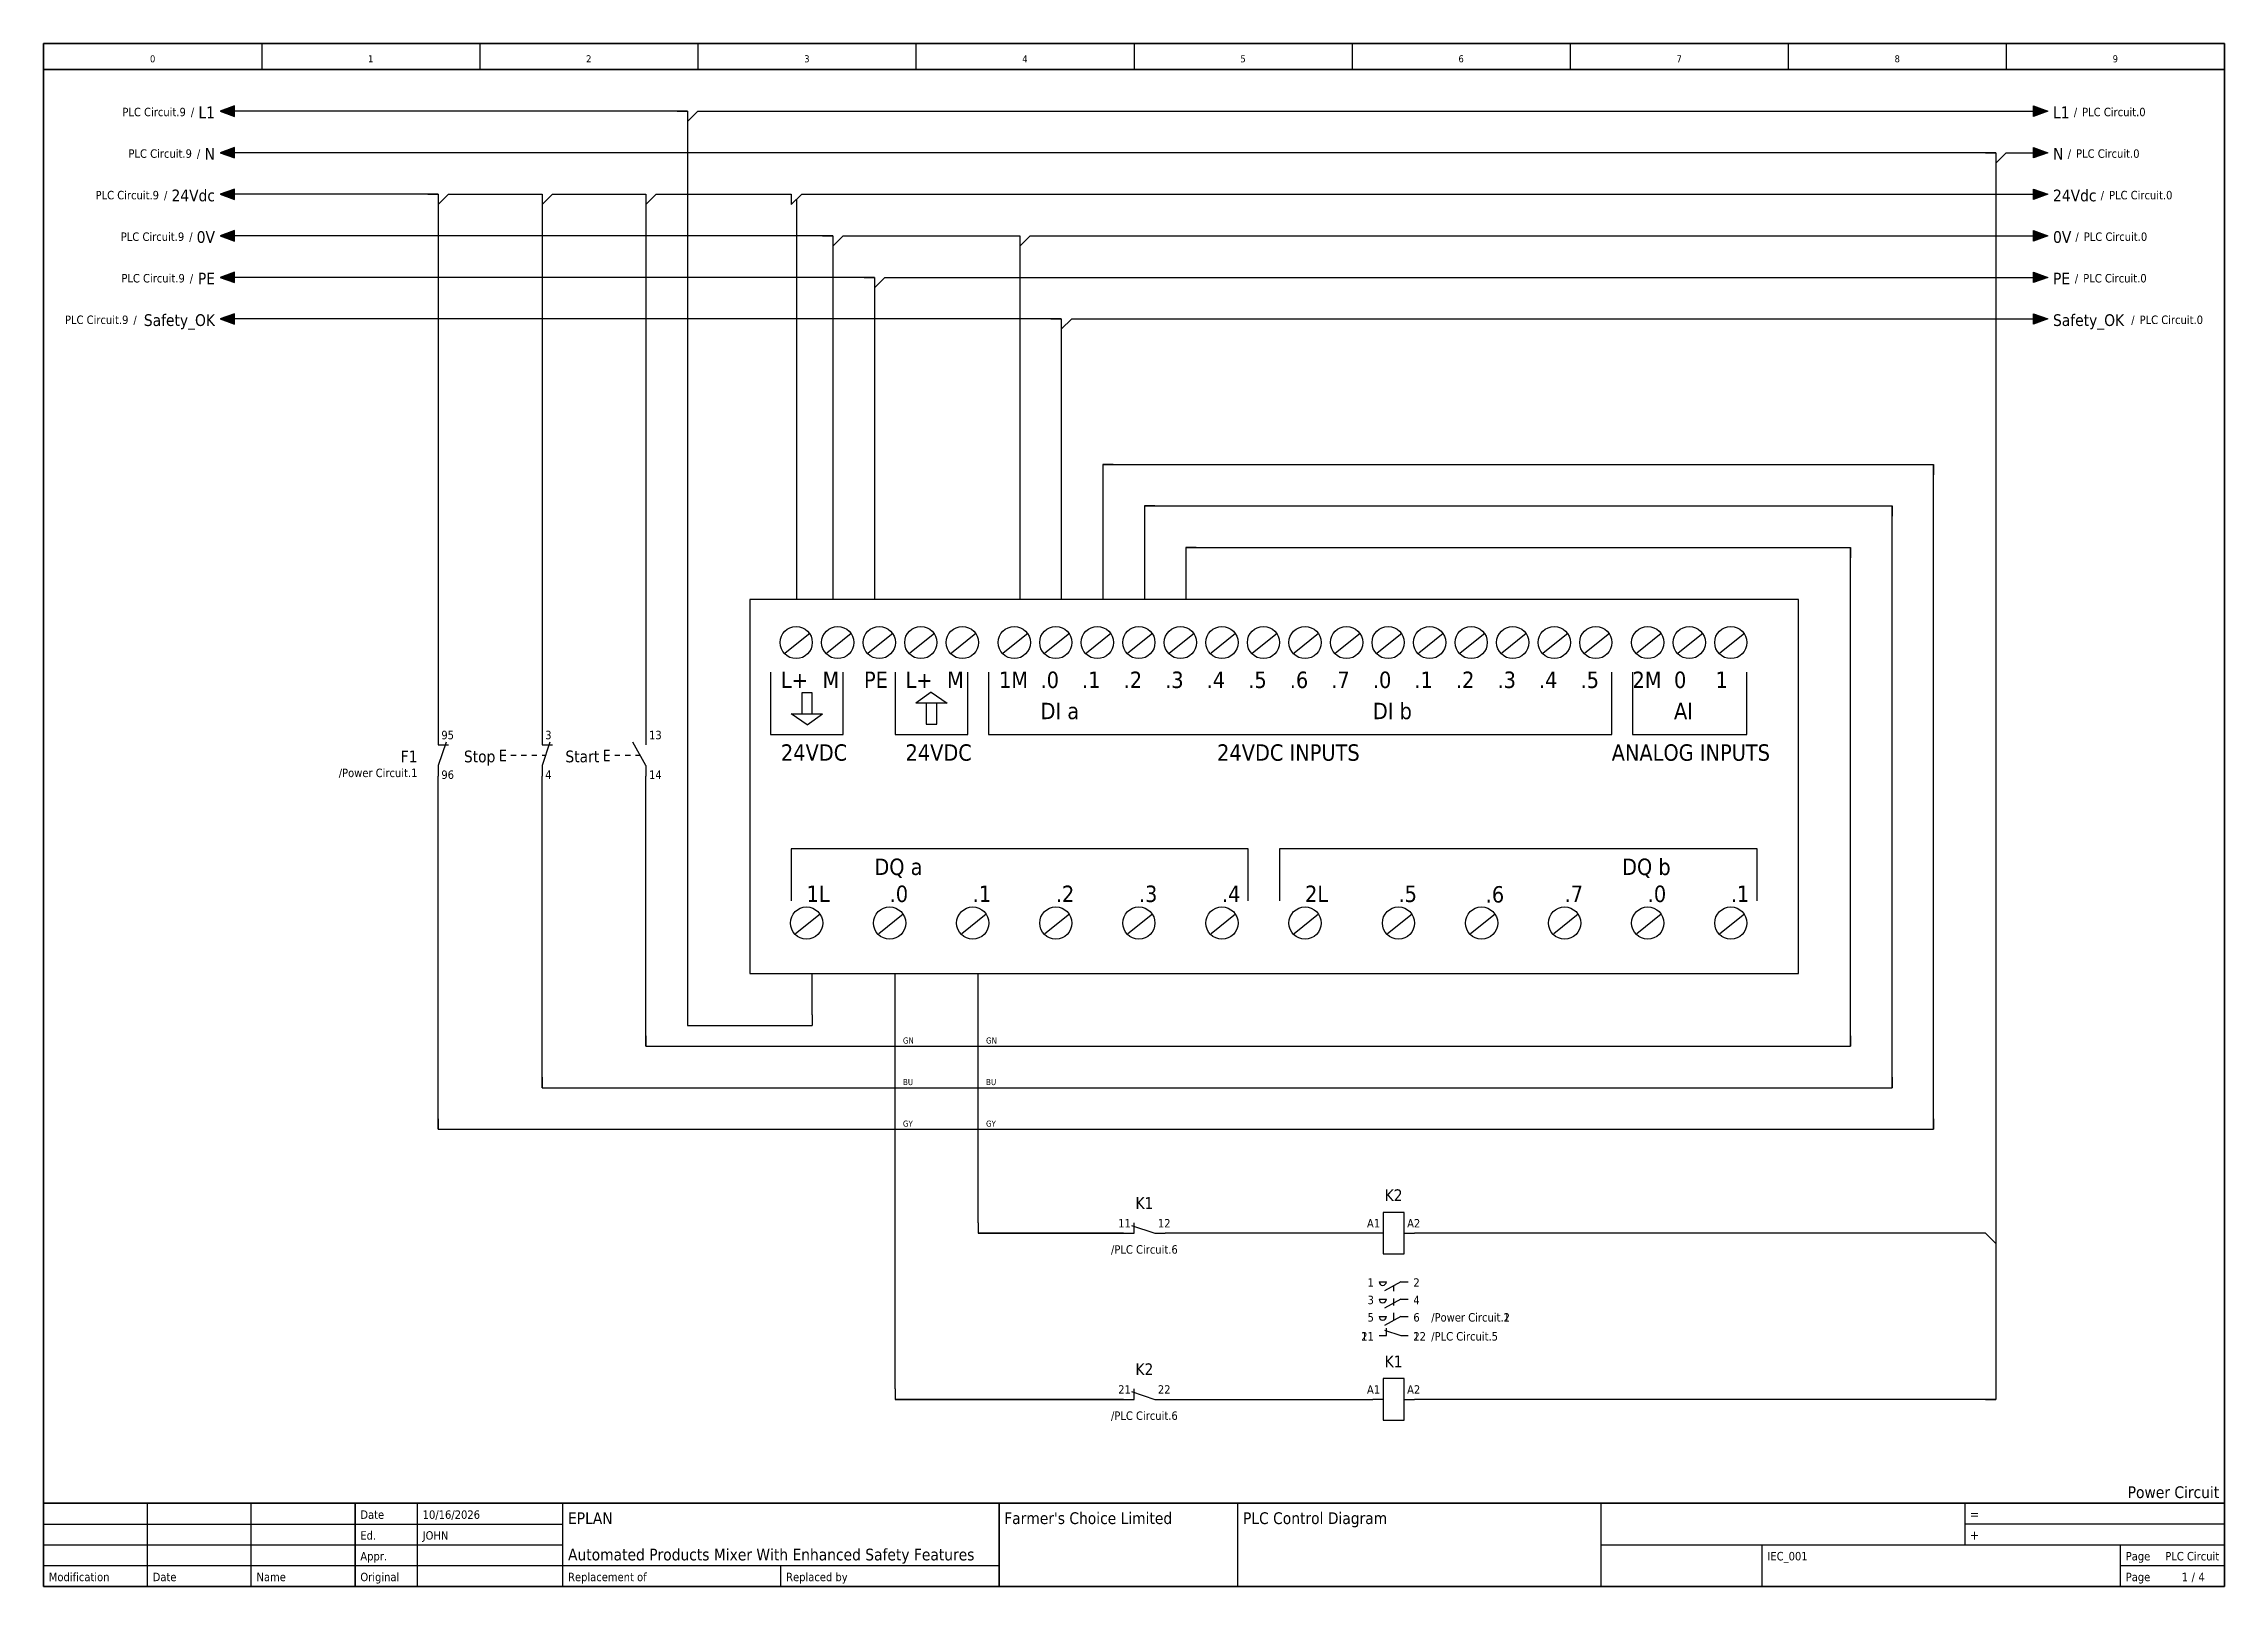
# Model space of a CAD drawing. Header units: millimetres. Extents: x 0 to 420, y 0 to 297.
import ezdxf
from ezdxf.enums import TextEntityAlignment as Align

# ---------------------------------------------------------------- set-up
doc = ezdxf.new("R2010")
doc.units = ezdxf.units.MM
for name, color, linetype, lineweight in [('EPLAN201', 7, 'Continuous', 35), ('EPLAN300', 5, 'Continuous', 25), ('EPLAN304', 5, 'Continuous', 25), ('EPLAN311', 1, 'Continuous', 25), ('EPLAN400', 5, 'Continuous', 35), ('EPLAN403', 5, 'Continuous', 35), ('EPLAN406', 1, 'Continuous', 25), ('EPLAN407', 5, 'Continuous', 35), ('EPLAN420', 7, 'Continuous', 35), ('EPLAN421', 5, 'Continuous', 35), ('EPLAN440', 73, 'Continuous', 35), ('EPLAN442', 73, 'Continuous', 35), ('EPLAN451', 7, 'Continuous', 35), ('EPLAN452', 7, 'Continuous', 35), ('EPLAN453', 7, 'Continuous', 35), ('EPLAN500', 7, 'Continuous', 35), ('EPLAN501', 7, 'Continuous', 35), ('EPLAN502', 7, 'Continuous', 35), ('EPLAN503', 7, 'Continuous', 35), ('EPLAN504', 7, 'Continuous', 35), ('EPLAN512', 3, 'Continuous', 35), ('EPLAN514', 5, 'Continuous', 35)]:
    doc.layers.add(name, color=color, linetype=linetype, lineweight=lineweight)
doc.styles.add('Tahoma', font='')
doc.styles.get('Tahoma').set_extended_font_data('Tahoma')

# ---------------------------------------------------------------- blocks, each defined once
blk = doc.blocks.new('EPLFRAME')
at = {"layer": 'EPLAN201', "linetype": 'Continuous', "lineweight": 25, "ltscale": 4}
for p, q in [((42, 297), (42, 292)), ((84, 297), (84, 292)), ((126, 297), (126, 292)), ((168, 297), (168, 292)), ((210, 297), (210, 292)), ((252, 297), (252, 292)), ((294, 297), (294, 292)), ((336, 297), (336, 292)), ((378, 297), (378, 292)), ((20, 0), (20, 16)), ((40, 0), (40, 16)), ((72, 0), (72, 16)), ((100, 0), (100, 16)), ((230, 0), (230, 16)), ((300, 0), (300, 16)), ((370, 16), (370, 8)), ((0, 12), (100, 12)), ((420, 12), (370, 12)), ((0, 8), (100, 8)), ((300, 8), (420, 8)), ((331, 0), (331, 8)), ((400, 0), (400, 8)), ((0, 4), (184, 4)), ((142, 0), (142, 4)), ((400, 4), (420, 4))]:
    blk.add_line(p, q, dxfattribs=at)
at = {"layer": 'EPLAN201', "linetype": 'Continuous', "lineweight": 35, "ltscale": 4}
for p, q in [((0, 292), (420, 292)), ((0, 16), (420, 16)), ((60, 0), (60, 16)), ((184, 0), (184, 16))]:
    blk.add_line(p, q, dxfattribs=at)
blk.add_lwpolyline([(0, 0), (420, 0), (420, 297), (0, 297)], close=True, dxfattribs=at)
at = {"layer": 'EPLAN201', "color": 7, "style": 'Tahoma'}
for s, height, p in [('Date', 1.625, (61, 13)), ('=', 1.81, (371, 13)), ('Ed.', 1.625, (61, 9)), ('+', 1.81, (371, 9)), ('Appr.', 1.625, (61, 5)), ('Page', 1.625, (401, 5)), ('Modification', 1.6254, (1, 1)), ('Date', 1.625, (21, 1)), ('Name', 1.625, (41, 1)), ('Original', 1.625, (61, 1)), ('Replacement of', 1.6254, (101, 1)), ('Replaced by', 1.6254, (143, 1)), ('Page', 1.625, (401, 1))]:
    blk.add_text(s, height=height, dxfattribs=at).set_placement(p)
blk.add_text('/', height=1.63, dxfattribs=at).set_placement((414, 1), align=Align.CENTER)
at = {"layer": 'EPLAN451', "color": 7, "style": 'Tahoma'}
for tag, p, height in [('14_10014', (101, 12), 2.26), ('14_10015', (185, 12), 2.26), ('14_10011', (101, 5), 2.26), ('14_10013', (332, 5), 1.63), ('14_10151', (73, 1), 1.63), ('14_10300', (415, 1), 1.63)]:
    blk.add_attdef(tag, p, '', height=height, dxfattribs=at)
blk.add_attdef('4_25020', text='', height=1.63, dxfattribs=at).set_placement((413, 1), align=Align.RIGHT)
at = {"layer": 'EPLAN452', "color": 7, "style": 'Tahoma'}
for tag, p, height in [('4_11041', (1, 17), 2.26), ('4_11071[1]', (1, 13), 1.63), ('4_11074[1]', (21, 13), 1.63), ('4_11070[1]', (41, 13), 1.63), ('4_11024', (73, 13), 1.63), ('4_11011', (231, 12), 2.26), ('4_11030', (301, 12), 2.26), ('4_20132_1001', (374, 13), 1.63), ('4_11071[2]', (1, 9), 1.63), ('4_11074[2]', (21, 9), 1.63), ('4_11070[2]', (41, 9), 1.63), ('4_11022', (73, 9), 1.63), ('4_20134_1001', (374, 9), 1.63), ('4_11071[3]', (1, 5), 1.63), ('4_11074[3]', (21, 5), 1.63), ('4_11070[3]', (41, 5), 1.63), ('4_11080', (73, 5), 1.63), ('4_11059', (301, 5), 1.63)]:
    blk.add_attdef(tag, p, '', height=height, dxfattribs=at)
for tag, height, p in [('4_11040', 2.26, (419, 17)), ('4_11000', 1.63, (419, 5)), ('4_11085', 1.63, (141, 1)), ('4_11086', 1.63, (183, 1))]:
    blk.add_attdef(tag, text='', height=height, dxfattribs=at).set_placement(p, align=Align.RIGHT)
at = {"layer": 'EPLAN453', "color": 7, "style": 'Tahoma'}
for tag, p in [('53_19005_1', (21, 293)), ('53_19005', (63, 293)), ('53_19005_8', (105, 293)), ('53_19005_6', (147, 293)), ('53_19005_7', (189, 293)), ('53_19005_9', (231, 293)), ('53_19005_3', (273, 293)), ('53_19005_2', (315, 293)), ('53_19005_4', (357, 293)), ('53_19005_5', (399, 293))]:
    blk.add_attdef(tag, text='', height=1.35, dxfattribs=at).set_placement(p, align=Align.BOTTOM_CENTER)
blk = doc.blocks.new('EPLSYM_LibraryIEC_symbol_Symbol16_Variant0_Placement1')
at = {"layer": 'EPLAN300', "lineweight": 25, "ltscale": 4}
for p, q in [((-112.44, 35.41), (-117.17, 31.63)), ((-104.44, 35.41), (-109.17, 31.63)), ((-96.44, 35.41), (-101.17, 31.63)), ((-88.44, 35.41), (-93.17, 31.63)), ((-80.44, 35.41), (-85.17, 31.63)), ((-70.44, 35.41), (-75.17, 31.63)), ((-62.44, 35.41), (-67.17, 31.63)), ((-54.44, 35.41), (-59.17, 31.63)), ((-46.44, 35.41), (-51.17, 31.63)), ((-38.44, 35.41), (-43.17, 31.63)), ((-30.44, 35.41), (-35.17, 31.63)), ((-22.44, 35.41), (-27.17, 31.63)), ((-14.44, 35.41), (-19.17, 31.63)), ((-6.44, 35.41), (-11.17, 31.63)), ((1.56, 35.41), (-3.17, 31.63)), ((9.56, 35.41), (4.83, 31.63)), ((17.56, 35.41), (12.83, 31.63)), ((25.56, 35.41), (20.83, 31.63)), ((33.56, 35.41), (28.83, 31.63)), ((41.56, 35.41), (36.83, 31.63)), ((51.56, 35.41), (46.83, 31.63)), ((59.56, 35.41), (54.83, 31.63)), ((67.56, 35.41), (62.83, 31.63)), ((-120, 28), (-120, 16)), ((-106, 16), (-106, 28)), ((-96, 28), (-96, 16)), ((-82, 16), (-82, 28)), ((-78, 28), (-78, 16)), ((42, 16), (42, 28)), ((46, 28), (46, 16)), ((68, 16), (68, 28)), ((-89.05, 24.15), (-92, 22)), ((-86, 22), (-92, 22)), ((-89.05, 24.15), (-86, 22)), ((-116, 20), (-110, 20)), ((-112.95, 17.85), (-116, 20)), ((-112.95, 17.85), (-110, 20)), ((-120, 16), (-106, 16)), ((-96, 16), (-82, 16)), ((-78, 16), (42, 16)), ((46, 16), (68, 16)), ((-28, -6), (-116, -6)), ((-116, -6), (-116, -16)), ((-28, -16), (-28, -6)), ((70, -6), (-22, -6)), ((-22, -6), (-22, -16)), ((70, -16), (70, -6)), ((-110.44, -18.59), (-115.17, -22.37)), ((-94.44, -18.59), (-99.17, -22.37)), ((-78.44, -18.59), (-83.17, -22.37)), ((-62.44, -18.59), (-67.17, -22.37)), ((-46.44, -18.59), (-51.17, -22.37)), ((-30.44, -18.59), (-35.17, -22.37)), ((-14.44, -18.59), (-19.17, -22.37)), ((3.56, -18.59), (-1.17, -22.37)), ((19.56, -18.59), (14.83, -22.37)), ((35.56, -18.59), (30.83, -22.37)), ((51.56, -18.59), (46.83, -22.37)), ((67.56, -18.59), (62.83, -22.37))]:
    blk.add_line(p, q, dxfattribs=at)
for points in [[(-124, -30), (78, -30), (78, 42), (-124, 42)], [(-114, 20), (-112, 20), (-112, 24), (-114, 24)], [(-90, 18), (-88, 18), (-88, 22), (-90, 22)]]:
    blk.add_lwpolyline(points, close=True, dxfattribs=at)
for centre in [(-115.06, 33.7), (-107.06, 33.7), (-99.06, 33.7), (-91.06, 33.7), (-83.06, 33.7), (-73.06, 33.7), (-65.06, 33.7), (-57.06, 33.7), (-49.06, 33.7), (-41.06, 33.7), (-33.06, 33.7), (-25.06, 33.7), (-17.06, 33.7), (-9.06, 33.7), (-1.06, 33.7), (6.94, 33.7), (14.94, 33.7), (22.94, 33.7), (30.94, 33.7), (38.94, 33.7), (48.94, 33.7), (56.94, 33.7), (64.94, 33.7), (-113.06, -20.3), (-97.06, -20.3), (-81.06, -20.3), (-65.06, -20.3), (-49.06, -20.3), (-33.06, -20.3), (-17.06, -20.3), (0.94, -20.3), (16.94, -20.3), (32.94, -20.3), (48.94, -20.3), (64.94, -20.3)]:
    blk.add_circle(centre, 3.1, dxfattribs=at)
at = {"layer": 'EPLAN300', "color": 5, "style": 'Tahoma'}
for s, height, p in [('L+', 3.16, (-118, 24)), ('M', 3.16, (-110, 24)), ('PE', 3.16, (-102, 24)), ('L+', 3.16, (-94, 24)), ('M', 3.16, (-86, 24)), ('1M', 3.16, (-76, 24)), ('.0', 3.16, (-68, 24)), ('.1', 3.16, (-60, 24)), ('.2', 3.16, (-52, 24)), ('.3', 3.16, (-44, 24)), ('.4', 3.16, (-36, 24)), ('.5', 3.16, (-28, 24)), ('.6', 3.16, (-20, 24)), ('.7', 3.16, (-12, 24)), ('.0', 3.16, (-4, 24)), ('.1', 3.16, (4, 24)), ('.2', 3.16, (12, 24)), ('.3', 3.16, (20, 24)), ('.4', 3.16, (28, 24)), ('.5', 3.16, (36, 24)), ('2M', 3.16, (46, 24)), ('0', 3.16, (54, 24)), ('1', 3.16, (62, 24)), ('DI a', 3.16, (-68, 18)), ('DI b', 3.16, (-4, 18)), ('AI', 3.16, (54, 18)), ('24VDC', 3.16, (-118, 10)), ('24VDC', 3.16, (-94, 10)), ('24VDC INPUTS', 3.1605, (-34, 10)), ('ANALOG INPUTS', 3.1605, (42, 10)), ('DQ a', 3.16, (-100, -12)), ('DQ b', 3.16, (44, -12)), ('1L', 3.16, (-113.06, -17.2)), ('.0', 3.16, (-97.06, -17.2)), ('.1', 3.16, (-81.06, -17.2)), ('.2', 3.16, (-65.06, -17.2)), ('.3', 3.16, (-49.06, -17.2)), ('.4', 3.16, (-33.06, -17.2)), ('2L', 3.16, (-17.06, -17.2)), ('.5', 3.16, (0.94, -17.2)), ('.6', 3.16, (17.73, -17.3)), ('.7', 3.16, (32.94, -17.2)), ('.0', 3.16, (48.94, -17.2)), ('.1', 3.16, (64.94, -17.2))]:
    blk.add_text(s, height=height, dxfattribs=at).set_placement(p, align=Align.BOTTOM_LEFT)
at = {"layer": 'EPLAN420', "color": 7, "style": 'Tahoma'}
for tag, p in [('17_20028[1]', (-113.5, 40.8)), ('17_20028[2]', (-105.5, 40.8)), ('17_20028[3]', (-97.5, 40.8)), ('17_20028[4]', (-89.5, 40.8)), ('17_20028[5]', (-81.5, 40.8)), ('17_20028[6]', (-71.5, 40.8)), ('17_20028[7]', (-63.5, 40.8)), ('17_20028[8]', (-55.5, 40.8)), ('17_20028[9]', (-47.5, 40.8)), ('17_20028[10]', (-39.5, 40.8)), ('17_20028[11]', (-31.5, 40.8)), ('17_20028[12]', (-23.5, 40.8)), ('17_20028[13]', (-15.5, 40.8)), ('17_20028[14]', (-7.5, 40.8)), ('17_20028[15]', (0.5, 40.8)), ('17_20028[16]', (8.5, 40.8)), ('17_20028[17]', (16.5, 40.8)), ('17_20028[18]', (24.5, 40.8)), ('17_20028[19]', (32.5, 40.8)), ('17_20028[20]', (40.5, 40.8)), ('17_20028[21]', (50.5, 40.8)), ('17_20028[22]', (58.5, 40.8)), ('17_20028[23]', (66.5, 40.8)), ('17_20028[35]', (-113.5, -31.7)), ('17_20028[24]', (-97.5, -31.7)), ('17_20028[25]', (-81.5, -31.7)), ('17_20028[26]', (-65.5, -31.7)), ('17_20028[27]', (-49.5, -31.7)), ('17_20028[28]', (-33.5, -31.7)), ('17_20028[29]', (-17.5, -31.7)), ('17_20028[30]', (0.5, -31.7)), ('17_20028[31]', (16.5, -31.7)), ('17_20028[32]', (32.5, -31.7)), ('17_20028[33]', (48.5, -31.7)), ('17_20028[34]', (64.5, -31.7))]:
    blk.add_attdef(tag, text='', height=1.63, dxfattribs=at).set_placement(p, align=Align.BOTTOM_LEFT)
at = {"layer": 'EPLAN421', "color": 5, "style": 'Tahoma'}
for tag, p in [('17_20029[1]', (-113.5, 43.5)), ('17_20029[2]', (-105.5, 43.5)), ('17_20029[3]', (-97.5, 43.5)), ('17_20029[4]', (-89.5, 43.5)), ('17_20029[5]', (-81.5, 43.5)), ('17_20029[6]', (-71.5, 43.5)), ('17_20029[7]', (-63.5, 43.5)), ('17_20029[8]', (-55.5, 43.5)), ('17_20029[9]', (-47.5, 43.5)), ('17_20029[10]', (-39.5, 43.5)), ('17_20029[11]', (-31.5, 43.5)), ('17_20029[12]', (-23.5, 43.5)), ('17_20029[13]', (-15.5, 43.5)), ('17_20029[14]', (-7.5, 43.5)), ('17_20029[15]', (0.5, 43.5)), ('17_20029[16]', (8.5, 43.5)), ('17_20029[17]', (16.5, 43.5)), ('17_20029[18]', (24.5, 43.5)), ('17_20029[19]', (32.5, 43.5)), ('17_20029[20]', (40.5, 43.5)), ('17_20029[21]', (50.5, 43.5)), ('17_20029[22]', (58.5, 43.5)), ('17_20029[23]', (66.5, 43.5)), ('17_20029[35]', (-113.5, -33.65)), ('17_20029[24]', (-97.5, -33.65)), ('17_20029[25]', (-81.5, -33.65)), ('17_20029[26]', (-65.5, -33.65)), ('17_20029[27]', (-49.5, -33.65)), ('17_20029[28]', (-33.5, -33.65)), ('17_20029[29]', (-17.5, -33.65)), ('17_20029[30]', (0.5, -33.65)), ('17_20029[31]', (16.5, -33.65)), ('17_20029[32]', (32.5, -33.65)), ('17_20029[33]', (48.5, -33.65)), ('17_20029[34]', (64.5, -33.65))]:
    blk.add_attdef(tag, text='', height=1.17, dxfattribs=at).set_placement(p, align=Align.BOTTOM_LEFT)
blk = doc.blocks.new('EPLSYM_LibraryIEC_symbol_Symbol36_Variant0_Placement1')
at = {"layer": 'EPLAN300', "linetype": 'Continuous', "lineweight": 25, "ltscale": 4}
for p, q in [((-8, 1), (-8, -1)), ((-8, 1), (-7, 1)), ((-8, 0), (-7, 0)), ((-6, 0), (-5, 0)), ((-4, 0), (-3, 0)), ((-2, 0), (-1, 0)), ((1.5, 2.5), (0, -2)), ((0, 2), (2, 2)), ((0, 0), (0.65, 0)), ((-8, -1), (-7, -1))]:
    blk.add_line(p, q, dxfattribs=at)
at = {"layer": 'EPLAN300', "linetype": 'Continuous', "lineweight": 25}
for p, q in [((0, 4), (0, 2)), ((0, -2), (0, -4))]:
    blk.add_line(p, q, dxfattribs=at)
at = {"layer": 'EPLAN400', "color": 5, "style": 'Tahoma'}
blk.add_attdef('17_20010', text='', height=2.26, dxfattribs=at).set_placement((-9, -0.23), align=Align.MIDDLE_RIGHT)
at = {"layer": 'EPLAN420', "color": 7, "style": 'Tahoma'}
blk.add_attdef('17_20028[1]', text='', height=1.63, dxfattribs=at).set_placement((0.6, 2.6), align=Align.BOTTOM_LEFT)
blk.add_attdef('17_20028[2]', text='', height=1.63, dxfattribs=at).set_placement((0.6, -2.93), align=Align.TOP_LEFT)
at = {"layer": 'EPLAN421', "color": 5, "style": 'Tahoma'}
blk.add_attdef('17_20029[1]', text='', height=1.17, dxfattribs=at).set_placement((0.6, 5.3), align=Align.BOTTOM_LEFT)
blk.add_attdef('17_20029[2]', text='', height=1.17, dxfattribs=at).set_placement((0.6, -5.53), align=Align.TOP_LEFT)
at = {"layer": 'EPLAN440', "color": 73, "style": 'Tahoma'}
blk.add_attdef('17_20300', text='', height=1.63, dxfattribs=at).set_placement((-9, -3.39), align=Align.MIDDLE_RIGHT)
at = {"layer": 'EPLAN500', "color": 7, "style": 'Tahoma'}
blk.add_attdef('17_20027', text='', height=1.63, dxfattribs=at).set_placement((-9, -6.09), align=Align.MIDDLE_RIGHT)
at = {"layer": 'EPLAN501', "color": 7, "style": 'Tahoma'}
blk.add_attdef('17_20011', text='', height=1.63, dxfattribs=at).set_placement((-9, -11.49), align=Align.MIDDLE_RIGHT)
at = {"layer": 'EPLAN502', "color": 7, "style": 'Tahoma'}
blk.add_attdef('17_20025', text='', height=1.63, dxfattribs=at).set_placement((-9, -14.19), align=Align.MIDDLE_RIGHT)
at = {"layer": 'EPLAN503', "color": 7, "style": 'Tahoma'}
blk.add_attdef('17_20024', text='', height=1.63, dxfattribs=at).set_placement((-9, -16.89), align=Align.MIDDLE_RIGHT)
at = {"layer": 'EPLAN504', "color": 7, "style": 'Tahoma'}
blk.add_attdef('17_20901[1]', text='', height=1.63, dxfattribs=at).set_placement((-9, -8.79), align=Align.MIDDLE_RIGHT)
at = {"layer": 'EPLAN512', "color": 3, "style": 'Tahoma'}
blk.add_attdef('17_20201[1]', text='', height=1.63, dxfattribs=at).set_placement((-9, -19.59), align=Align.MIDDLE_RIGHT)
blk = doc.blocks.new('EPLSYM_LibraryIEC_symbol_Symbol2_Variant0_Placement1')
at = {"layer": 'EPLAN300', "linetype": 'Continuous', "lineweight": 25}
for p, q in [((0, 4), (0, 2)), ((0, -2), (0, -4))]:
    blk.add_line(p, q, dxfattribs=at)
at = {"layer": 'EPLAN300', "linetype": 'Continuous', "lineweight": 25, "ltscale": 4}
for p, q in [((1.5, 2.5), (0, -2)), ((0, 2), (2, 2))]:
    blk.add_line(p, q, dxfattribs=at)
at = {"layer": 'EPLAN400', "color": 5, "style": 'Tahoma'}
blk.add_attdef('17_20010', text='', height=2.26, dxfattribs=at).set_placement((-4, -0.23), align=Align.MIDDLE_RIGHT)
at = {"layer": 'EPLAN420', "color": 7, "style": 'Tahoma'}
blk.add_attdef('17_20028[1]', text='', height=1.63, dxfattribs=at).set_placement((0.6, 2.6), align=Align.BOTTOM_LEFT)
blk.add_attdef('17_20028[2]', text='', height=1.63, dxfattribs=at).set_placement((0.6, -2.93), align=Align.TOP_LEFT)
at = {"layer": 'EPLAN421', "color": 5, "style": 'Tahoma'}
blk.add_attdef('17_20029[1]', text='', height=1.17, dxfattribs=at).set_placement((0.6, 5.3), align=Align.BOTTOM_LEFT)
blk.add_attdef('17_20029[2]', text='', height=1.17, dxfattribs=at).set_placement((0.6, -5.53), align=Align.TOP_LEFT)
at = {"layer": 'EPLAN440', "color": 73, "style": 'Tahoma'}
blk.add_attdef('17_20300', text='', height=1.63, dxfattribs=at).set_placement((-4, -3.39), align=Align.MIDDLE_RIGHT)
at = {"layer": 'EPLAN500', "color": 7, "style": 'Tahoma'}
blk.add_attdef('17_20027', text='', height=1.63, dxfattribs=at).set_placement((-4, -6.09), align=Align.MIDDLE_RIGHT)
at = {"layer": 'EPLAN501', "color": 7, "style": 'Tahoma'}
blk.add_attdef('17_20011', text='', height=1.63, dxfattribs=at).set_placement((-4, -11.49), align=Align.MIDDLE_RIGHT)
at = {"layer": 'EPLAN502', "color": 7, "style": 'Tahoma'}
blk.add_attdef('17_20025', text='', height=1.63, dxfattribs=at).set_placement((-4, -14.19), align=Align.MIDDLE_RIGHT)
at = {"layer": 'EPLAN503', "color": 7, "style": 'Tahoma'}
blk.add_attdef('17_20024', text='', height=1.63, dxfattribs=at).set_placement((-4, -16.89), align=Align.MIDDLE_RIGHT)
at = {"layer": 'EPLAN504', "color": 7, "style": 'Tahoma'}
blk.add_attdef('17_20901[1]', text='', height=1.63, dxfattribs=at).set_placement((-4, -8.79), align=Align.MIDDLE_RIGHT)
at = {"layer": 'EPLAN512', "color": 3, "style": 'Tahoma'}
blk.add_attdef('17_20201[1]', text='', height=1.63, dxfattribs=at).set_placement((-4, -19.59), align=Align.MIDDLE_RIGHT)
blk = doc.blocks.new('EPLSYM_LibraryIEC_symbol_Symbol35_Variant0_Placement1')
at = {"layer": 'EPLAN300', "linetype": 'Continuous', "lineweight": 25, "ltscale": 4}
for p, q in [((-8, 1), (-7, 1)), ((-8, 1), (-8, -1)), ((-8, 0), (-7, 0)), ((-6, 0), (-5, 0)), ((-4, 0), (-3, 0)), ((0, -2), (-2.5, 2.5)), ((-2, 0), (-1.12, 0)), ((-8, -1), (-7, -1))]:
    blk.add_line(p, q, dxfattribs=at)
at = {"layer": 'EPLAN300', "linetype": 'Continuous', "lineweight": 25}
for p, q in [((0, 4), (0, 2)), ((0, -2), (0, -4))]:
    blk.add_line(p, q, dxfattribs=at)
at = {"layer": 'EPLAN400', "color": 5, "style": 'Tahoma'}
blk.add_attdef('17_20010', text='', height=2.26, dxfattribs=at).set_placement((-9, -0.23), align=Align.MIDDLE_RIGHT)
at = {"layer": 'EPLAN420', "color": 7, "style": 'Tahoma'}
blk.add_attdef('17_20028[1]', text='', height=1.63, dxfattribs=at).set_placement((0.6, 2.6), align=Align.BOTTOM_LEFT)
blk.add_attdef('17_20028[2]', text='', height=1.63, dxfattribs=at).set_placement((0.6, -2.93), align=Align.TOP_LEFT)
at = {"layer": 'EPLAN421', "color": 5, "style": 'Tahoma'}
blk.add_attdef('17_20029[1]', text='', height=1.17, dxfattribs=at).set_placement((0.6, 5.3), align=Align.BOTTOM_LEFT)
blk.add_attdef('17_20029[2]', text='', height=1.17, dxfattribs=at).set_placement((0.6, -5.53), align=Align.TOP_LEFT)
at = {"layer": 'EPLAN440', "color": 73, "style": 'Tahoma'}
blk.add_attdef('17_20300', text='', height=1.63, dxfattribs=at).set_placement((-9, -3.39), align=Align.MIDDLE_RIGHT)
at = {"layer": 'EPLAN500', "color": 7, "style": 'Tahoma'}
blk.add_attdef('17_20027', text='', height=1.63, dxfattribs=at).set_placement((-9, -6.09), align=Align.MIDDLE_RIGHT)
at = {"layer": 'EPLAN501', "color": 7, "style": 'Tahoma'}
blk.add_attdef('17_20011', text='', height=1.63, dxfattribs=at).set_placement((-9, -11.49), align=Align.MIDDLE_RIGHT)
at = {"layer": 'EPLAN502', "color": 7, "style": 'Tahoma'}
blk.add_attdef('17_20025', text='', height=1.63, dxfattribs=at).set_placement((-9, -14.19), align=Align.MIDDLE_RIGHT)
at = {"layer": 'EPLAN503', "color": 7, "style": 'Tahoma'}
blk.add_attdef('17_20024', text='', height=1.63, dxfattribs=at).set_placement((-9, -16.89), align=Align.MIDDLE_RIGHT)
at = {"layer": 'EPLAN504', "color": 7, "style": 'Tahoma'}
blk.add_attdef('17_20901[1]', text='', height=1.63, dxfattribs=at).set_placement((-9, -8.79), align=Align.MIDDLE_RIGHT)
at = {"layer": 'EPLAN512', "color": 3, "style": 'Tahoma'}
blk.add_attdef('17_20201[1]', text='', height=1.63, dxfattribs=at).set_placement((-9, -19.59), align=Align.MIDDLE_RIGHT)
blk = doc.blocks.new('EPLSYM_LibraryIEC_symbol_Symbol2_Variant1_Placement1')
at = {"layer": 'EPLAN300', "linetype": 'Continuous', "lineweight": 25}
for p, q in [((-4, 0), (-2, 0)), ((2, 0), (4, 0))]:
    blk.add_line(p, q, dxfattribs=at)
at = {"layer": 'EPLAN300', "linetype": 'Continuous', "lineweight": 25, "ltscale": 4}
for p, q in [((-2.5, 1.5), (2, 0)), ((-2, 0), (-2, 2))]:
    blk.add_line(p, q, dxfattribs=at)
at = {"layer": 'EPLAN400', "color": 5, "style": 'Tahoma'}
blk.add_attdef('17_20010', text='', height=2.26, dxfattribs=at).set_placement((0, 4), align=Align.BOTTOM_CENTER)
at = {"layer": 'EPLAN420', "color": 7, "style": 'Tahoma'}
blk.add_attdef('17_20028[1]', text='', height=1.63, dxfattribs=at).set_placement((-2.6, 0.6), align=Align.BOTTOM_RIGHT)
blk.add_attdef('17_20028[2]', text='', height=1.63, dxfattribs=at).set_placement((2.6, 0.6), align=Align.BOTTOM_LEFT)
at = {"layer": 'EPLAN421', "color": 5, "style": 'Tahoma'}
blk.add_attdef('17_20029[1]', text='', height=1.17, dxfattribs=at).set_placement((-2.6, 3.3), align=Align.BOTTOM_RIGHT)
blk.add_attdef('17_20029[2]', text='', height=1.17, dxfattribs=at).set_placement((2.6, 3.3), align=Align.BOTTOM_LEFT)
at = {"layer": 'EPLAN440', "color": 73, "style": 'Tahoma'}
blk.add_attdef('17_20300', text='', height=1.63, dxfattribs=at).set_placement((0, -13.13), align=Align.TOP_CENTER)
at = {"layer": 'EPLAN500', "color": 7, "style": 'Tahoma'}
blk.add_attdef('17_20027', text='', height=1.63, dxfattribs=at).set_placement((0, -2.33), align=Align.TOP_CENTER)
at = {"layer": 'EPLAN501', "color": 7, "style": 'Tahoma'}
blk.add_attdef('17_20011', text='', height=1.63, dxfattribs=at).set_placement((0, 7.75), align=Align.BOTTOM_CENTER)
at = {"layer": 'EPLAN502', "color": 7, "style": 'Tahoma'}
blk.add_attdef('17_20025', text='', height=1.63, dxfattribs=at).set_placement((0, -7.4), align=Align.CENTER)
at = {"layer": 'EPLAN503', "color": 7, "style": 'Tahoma'}
blk.add_attdef('17_20024', text='', height=1.63, dxfattribs=at).set_placement((0, -4.7), align=Align.CENTER)
at = {"layer": 'EPLAN504', "color": 7, "style": 'Tahoma'}
blk.add_attdef('17_20901[1]', text='', height=1.63, dxfattribs=at).set_placement((0, -10.1), align=Align.CENTER)
at = {"layer": 'EPLAN512', "color": 3, "style": 'Tahoma'}
blk.add_attdef('17_20201[1]', text='', height=1.63, dxfattribs=at).set_placement((0, -15.5), align=Align.CENTER)
blk = doc.blocks.new('EPLSYM_LibraryIEC_symbol_Symbol20_Variant1_Placement1')
at = {"layer": 'EPLAN300', "linetype": 'Continuous', "lineweight": 25}
for p, q in [((-2, 0), (-4, 0)), ((2, 0), (4, 0)), ((-2.8, -9.35), (-1.4, -9.35)), ((1.4, -9.35), (2.8, -9.35)), ((-2.8, -12.7), (-1.4, -12.7)), ((-2.8, -16.05), (-1.4, -16.05)), ((1.4, -12.7), (2.8, -12.7)), ((1.4, -16.05), (2.8, -16.05)), ((-2.8, -19.7), (-1.4, -19.7)), ((1.4, -19.7), (2.8, -19.7))]:
    blk.add_line(p, q, dxfattribs=at)
at = {"layer": 'EPLAN300', "linetype": 'Continuous', "lineweight": 25, "ltscale": 4}
for p, q in [((1.4, -9.35), (-1.75, -11.1)), ((1.4, -12.7), (-1.75, -14.45)), ((1.4, -16.05), (-1.75, -17.8)), ((-1.75, -18.65), (1.4, -19.7)), ((-1.4, -19.7), (-1.4, -18.3))]:
    blk.add_line(p, q, dxfattribs=at)
at = {"layer": 'EPLAN300', "lineweight": 25, "ltscale": 4}
for p, q in [((0, -10.13), (0, -11.15)), ((0, -12.55), (0, -13.95)), ((0, -15.35), (0, -16.75))]:
    blk.add_line(p, q, dxfattribs=at)
at = {"layer": 'EPLAN300', "linetype": 'Continuous', "lineweight": 25}
blk.add_lwpolyline([(2, -4), (2, 4), (-2, 4), (-2, -4)], close=True, dxfattribs=at)
at = {"layer": 'EPLAN300', "linetype": 'Continuous', "lineweight": 25, "ltscale": 4}
for centre in [(-2.1, -9.35), (-2.1, -12.7), (-2.1, -16.05)]:
    blk.add_arc(centre, 0.7, 180, 0, dxfattribs=at)
at = {"layer": 'EPLAN400', "color": 5, "style": 'Tahoma'}
blk.add_attdef('17_20010', text='', height=2.26, dxfattribs=at).set_placement((0, 5.5), align=Align.BOTTOM_CENTER)
at = {"layer": 'EPLAN420', "color": 7, "style": 'Tahoma'}
for s, height, p in [('3', 1.63, (-3.8, -12.86)), ('1', 1.63, (-3.8, -9.51)), ('5', 1.63, (-3.8, -16.21)), ('21', 1.625, (-3.8, -19.86))]:
    blk.add_text(s, height=height, dxfattribs=at).set_placement(p, align=Align.MIDDLE_RIGHT)
for s, height, p in [('4', 1.63, (3.8, -12.86)), ('2', 1.63, (3.8, -9.51)), ('6', 1.63, (3.8, -16.21)), ('22', 1.625, (3.8, -19.86))]:
    blk.add_text(s, height=height, dxfattribs=at).set_placement(p, align=Align.MIDDLE_LEFT)
blk.add_attdef('17_20028[1]', text='', height=1.63, dxfattribs=at).set_placement((-2.6, 0.6), align=Align.BOTTOM_RIGHT)
blk.add_attdef('17_20028[2]', text='', height=1.63, dxfattribs=at).set_placement((2.6, 0.6), align=Align.BOTTOM_LEFT)
at = {"layer": 'EPLAN421', "color": 5, "style": 'Tahoma'}
blk.add_attdef('17_20029[1]', text='', height=1.17, dxfattribs=at).set_placement((-2.6, 3.3), align=Align.BOTTOM_RIGHT)
blk.add_attdef('17_20029[2]', text='', height=1.17, dxfattribs=at).set_placement((2.6, 3.3), align=Align.BOTTOM_LEFT)
at = {"layer": 'EPLAN440', "color": 73, "style": 'Tahoma'}
for s, p in [('/Power Circuit.2', (7.24, -16.21)), ('/PLC Circuit.5', (7.24, -19.86))]:
    blk.add_text(s, height=1.6254, dxfattribs=at).set_placement(p, align=Align.MIDDLE_LEFT)
blk.add_attdef('17_20300', text='', height=1.63, dxfattribs=at).set_placement((0, -16.3), align=Align.CENTER)
at = {"layer": 'EPLAN500', "color": 7, "style": 'Tahoma'}
blk.add_attdef('17_20027', text='', height=1.63, dxfattribs=at).set_placement((0, -5.83), align=Align.TOP_CENTER)
at = {"layer": 'EPLAN501', "color": 7, "style": 'Tahoma'}
blk.add_attdef('17_20011', text='', height=1.63, dxfattribs=at).set_placement((0, 9.25), align=Align.BOTTOM_CENTER)
at = {"layer": 'EPLAN502', "color": 7, "style": 'Tahoma'}
blk.add_attdef('17_20025', text='', height=1.63, dxfattribs=at).set_placement((0, -10.9), align=Align.CENTER)
at = {"layer": 'EPLAN503', "color": 7, "style": 'Tahoma'}
blk.add_attdef('17_20024', text='', height=1.63, dxfattribs=at).set_placement((0, -8.2), align=Align.CENTER)
at = {"layer": 'EPLAN504', "color": 7, "style": 'Tahoma'}
blk.add_attdef('17_20901[1]', text='', height=1.63, dxfattribs=at).set_placement((0, -13.6), align=Align.CENTER)
at = {"layer": 'EPLAN512', "color": 3, "style": 'Tahoma'}
blk.add_attdef('17_20201[1]', text='', height=1.63, dxfattribs=at).set_placement((0, -19), align=Align.CENTER)
blk = doc.blocks.new('EPLSYM_LibraryIEC_symbol_Symbol20_Variant1_Placement1_1')
at = {"layer": 'EPLAN300', "linetype": 'Continuous', "lineweight": 25}
for p, q in [((-2.8, 22.65), (-1.4, 22.65)), ((1.4, 22.65), (2.8, 22.65)), ((-2.8, 19.3), (-1.4, 19.3)), ((1.4, 19.3), (2.8, 19.3)), ((-2.8, 15.95), (-1.4, 15.95)), ((1.4, 15.95), (2.8, 15.95)), ((-2.8, 12.3), (-1.4, 12.3)), ((1.4, 12.3), (2.8, 12.3)), ((-2, 0), (-4, 0)), ((2, 0), (4, 0))]:
    blk.add_line(p, q, dxfattribs=at)
at = {"layer": 'EPLAN300', "linetype": 'Continuous', "lineweight": 25, "ltscale": 4}
for p, q in [((1.4, 22.65), (-1.75, 20.9)), ((1.4, 19.3), (-1.75, 17.55)), ((1.4, 15.95), (-1.75, 14.2)), ((-1.75, 13.35), (1.4, 12.3)), ((-1.4, 12.3), (-1.4, 13.7))]:
    blk.add_line(p, q, dxfattribs=at)
at = {"layer": 'EPLAN300', "lineweight": 25, "ltscale": 4}
for p, q in [((0, 21.87), (0, 20.85)), ((0, 19.45), (0, 18.05)), ((0, 16.65), (0, 15.25))]:
    blk.add_line(p, q, dxfattribs=at)
at = {"layer": 'EPLAN300', "linetype": 'Continuous', "lineweight": 25}
blk.add_lwpolyline([(2, -4), (2, 4), (-2, 4), (-2, -4)], close=True, dxfattribs=at)
at = {"layer": 'EPLAN300', "linetype": 'Continuous', "lineweight": 25, "ltscale": 4}
for centre in [(-2.1, 22.65), (-2.1, 19.3), (-2.1, 15.95)]:
    blk.add_arc(centre, 0.7, 180, 0, dxfattribs=at)
at = {"layer": 'EPLAN400', "color": 5, "style": 'Tahoma'}
blk.add_attdef('17_20010', text='', height=2.26, dxfattribs=at).set_placement((0, 5.5), align=Align.BOTTOM_CENTER)
at = {"layer": 'EPLAN420', "color": 7, "style": 'Tahoma'}
for s, height, p in [('1', 1.63, (-3.8, 22.49)), ('3', 1.63, (-3.8, 19.14)), ('11', 1.625, (-3.8, 12.14)), ('5', 1.63, (-3.8, 15.79))]:
    blk.add_text(s, height=height, dxfattribs=at).set_placement(p, align=Align.MIDDLE_RIGHT)
for s, height, p in [('2', 1.63, (3.8, 22.49)), ('4', 1.63, (3.8, 19.14)), ('6', 1.63, (3.8, 15.79)), ('12', 1.625, (3.8, 12.14))]:
    blk.add_text(s, height=height, dxfattribs=at).set_placement(p, align=Align.MIDDLE_LEFT)
blk.add_attdef('17_20028[1]', text='', height=1.63, dxfattribs=at).set_placement((-2.6, 0.6), align=Align.BOTTOM_RIGHT)
blk.add_attdef('17_20028[2]', text='', height=1.63, dxfattribs=at).set_placement((2.6, 0.6), align=Align.BOTTOM_LEFT)
at = {"layer": 'EPLAN421', "color": 5, "style": 'Tahoma'}
blk.add_attdef('17_20029[1]', text='', height=1.17, dxfattribs=at).set_placement((-2.6, 3.3), align=Align.BOTTOM_RIGHT)
blk.add_attdef('17_20029[2]', text='', height=1.17, dxfattribs=at).set_placement((2.6, 3.3), align=Align.BOTTOM_LEFT)
at = {"layer": 'EPLAN440', "color": 73, "style": 'Tahoma'}
for s, p in [('/Power Circuit.1', (7.24, 15.79)), ('/PLC Circuit.5', (7.24, 12.14))]:
    blk.add_text(s, height=1.6254, dxfattribs=at).set_placement(p, align=Align.MIDDLE_LEFT)
blk.add_attdef('17_20300', text='', height=1.63, dxfattribs=at).set_placement((0, -16.3), align=Align.CENTER)
at = {"layer": 'EPLAN500', "color": 7, "style": 'Tahoma'}
blk.add_attdef('17_20027', text='', height=1.63, dxfattribs=at).set_placement((0, -5.83), align=Align.TOP_CENTER)
at = {"layer": 'EPLAN501', "color": 7, "style": 'Tahoma'}
blk.add_attdef('17_20011', text='', height=1.63, dxfattribs=at).set_placement((0, 9.25), align=Align.BOTTOM_CENTER)
at = {"layer": 'EPLAN502', "color": 7, "style": 'Tahoma'}
blk.add_attdef('17_20025', text='', height=1.63, dxfattribs=at).set_placement((0, -10.9), align=Align.CENTER)
at = {"layer": 'EPLAN503', "color": 7, "style": 'Tahoma'}
blk.add_attdef('17_20024', text='', height=1.63, dxfattribs=at).set_placement((0, -8.2), align=Align.CENTER)
at = {"layer": 'EPLAN504', "color": 7, "style": 'Tahoma'}
blk.add_attdef('17_20901[1]', text='', height=1.63, dxfattribs=at).set_placement((0, -13.6), align=Align.CENTER)
at = {"layer": 'EPLAN512', "color": 3, "style": 'Tahoma'}
blk.add_attdef('17_20201[1]', text='', height=1.63, dxfattribs=at).set_placement((0, -19), align=Align.CENTER)
blk = doc.blocks.new('EPLSYM_LibrarySPECIAL_Symbol4_Variant0_Placement1')
at = {"layer": 'EPLAN304', "lineweight": 25, "ltscale": 4}
blk.add_line((28, 0), (0, 0), dxfattribs=at)
at = {"layer": 'EPLAN407', "color": 5, "style": 'Tahoma'}
blk.add_attdef('17_20010', text='', height=2.26, dxfattribs=at).set_placement((0, 20.4), align=Align.BOTTOM_RIGHT)
at = {"layer": 'EPLAN440', "color": 73, "style": 'Tahoma'}
blk.add_attdef('17_20300', text='', height=1.63, dxfattribs=at).set_placement((0, 17.7), align=Align.BOTTOM_RIGHT)
at = {"layer": 'EPLAN501', "color": 7, "style": 'Tahoma'}
blk.add_attdef('17_20011', text='', height=1.63, dxfattribs=at).set_placement((0, 0), align=Align.BOTTOM_RIGHT)
at = {"layer": 'EPLAN514', "color": 5, "style": 'Tahoma'}
for tag, p in [('17_20040', (0, 13.95)), ('17_20041', (0, 10.2)), ('17_20053', (0, 6.45)), ('17_20044', (0, 2.7))]:
    blk.add_attdef(tag, text='', height=2.26, dxfattribs=at).set_placement(p, align=Align.BOTTOM_RIGHT)
blk = doc.blocks.new('EPLSYM_LibrarySPECIAL_Symbol4_Variant0_Placement1_1')
at = {"layer": 'EPLAN304', "lineweight": 25, "ltscale": 4}
blk.add_line((44, 0), (0, 0), dxfattribs=at)
at = {"layer": 'EPLAN407', "color": 5, "style": 'Tahoma'}
blk.add_attdef('17_20010', text='', height=2.26, dxfattribs=at).set_placement((0, 20.4), align=Align.BOTTOM_RIGHT)
at = {"layer": 'EPLAN440', "color": 73, "style": 'Tahoma'}
blk.add_attdef('17_20300', text='', height=1.63, dxfattribs=at).set_placement((0, 17.7), align=Align.BOTTOM_RIGHT)
at = {"layer": 'EPLAN501', "color": 7, "style": 'Tahoma'}
blk.add_attdef('17_20011', text='', height=1.63, dxfattribs=at).set_placement((0, 0), align=Align.BOTTOM_RIGHT)
at = {"layer": 'EPLAN514', "color": 5, "style": 'Tahoma'}
for tag, p in [('17_20040', (0, 13.95)), ('17_20041', (0, 10.2)), ('17_20053', (0, 6.45)), ('17_20044', (0, 2.7))]:
    blk.add_attdef(tag, text='', height=2.26, dxfattribs=at).set_placement(p, align=Align.BOTTOM_RIGHT)
blk = doc.blocks.new('EPLSYM_LibrarySPECIAL_Symbol4_Variant0_Placement1_2')
at = {"layer": 'EPLAN304', "lineweight": 25, "ltscale": 4}
blk.add_line((0, 0), (0, 8), dxfattribs=at)
at = {"layer": 'EPLAN407', "color": 5, "style": 'Tahoma'}
blk.add_attdef('17_20010', text='', height=2.26, dxfattribs=at).set_placement((0, 20.4), align=Align.BOTTOM_RIGHT)
at = {"layer": 'EPLAN440', "color": 73, "style": 'Tahoma'}
blk.add_attdef('17_20300', text='', height=1.63, dxfattribs=at).set_placement((0, 17.7), align=Align.BOTTOM_RIGHT)
at = {"layer": 'EPLAN501', "color": 7, "style": 'Tahoma'}
blk.add_attdef('17_20011', text='', height=1.63, dxfattribs=at).set_placement((0, 0), align=Align.BOTTOM_RIGHT)
at = {"layer": 'EPLAN514', "color": 5, "style": 'Tahoma'}
for tag, p in [('17_20040', (0, 13.95)), ('17_20041', (0, 10.2)), ('17_20053', (0, 6.45)), ('17_20044', (0, 2.7))]:
    blk.add_attdef(tag, text='', height=2.26, dxfattribs=at).set_placement(p, align=Align.BOTTOM_RIGHT)
blk = doc.blocks.new('EPLSYM_LibrarySPECIAL_Symbol4_Variant0_Placement1_3')
at = {"layer": 'EPLAN304', "lineweight": 25, "ltscale": 4}
blk.add_line((0, 0), (0, -68), dxfattribs=at)
at = {"layer": 'EPLAN407', "color": 5, "style": 'Tahoma'}
blk.add_attdef('17_20010', text='', height=2.26, dxfattribs=at).set_placement((0, 20.4), align=Align.BOTTOM_RIGHT)
at = {"layer": 'EPLAN440', "color": 73, "style": 'Tahoma'}
blk.add_attdef('17_20300', text='', height=1.63, dxfattribs=at).set_placement((0, 17.7), align=Align.BOTTOM_RIGHT)
at = {"layer": 'EPLAN501', "color": 7, "style": 'Tahoma'}
blk.add_attdef('17_20011', text='', height=1.63, dxfattribs=at).set_placement((0, 0), align=Align.BOTTOM_RIGHT)
at = {"layer": 'EPLAN514', "color": 5, "style": 'Tahoma'}
for tag, p in [('17_20040', (0, 13.95)), ('17_20041', (0, 10.2)), ('17_20053', (0, 6.45)), ('17_20044', (0, 2.7))]:
    blk.add_attdef(tag, text='', height=2.26, dxfattribs=at).set_placement(p, align=Align.BOTTOM_RIGHT)
blk = doc.blocks.new('EPLSYM_LibrarySPECIAL_Symbol4_Variant0_Placement1_4')
at = {"layer": 'EPLAN304', "lineweight": 25, "ltscale": 4}
blk.add_line((0, 0), (0, -61), dxfattribs=at)
at = {"layer": 'EPLAN407', "color": 5, "style": 'Tahoma'}
blk.add_attdef('17_20010', text='', height=2.26, dxfattribs=at).set_placement((0, 20.4), align=Align.BOTTOM_RIGHT)
at = {"layer": 'EPLAN440', "color": 73, "style": 'Tahoma'}
blk.add_attdef('17_20300', text='', height=1.63, dxfattribs=at).set_placement((0, 17.7), align=Align.BOTTOM_RIGHT)
at = {"layer": 'EPLAN501', "color": 7, "style": 'Tahoma'}
blk.add_attdef('17_20011', text='', height=1.63, dxfattribs=at).set_placement((0, 0), align=Align.BOTTOM_RIGHT)
at = {"layer": 'EPLAN514', "color": 5, "style": 'Tahoma'}
for tag, p in [('17_20040', (0, 13.95)), ('17_20041', (0, 10.2)), ('17_20053', (0, 6.45)), ('17_20044', (0, 2.7))]:
    blk.add_attdef(tag, text='', height=2.26, dxfattribs=at).set_placement(p, align=Align.BOTTOM_RIGHT)
blk = doc.blocks.new('EPLSYM_LibrarySPECIAL_Symbol4_Variant0_Placement1_5')
at = {"layer": 'EPLAN304', "lineweight": 25, "ltscale": 4}
blk.add_line((0, 0), (0, 80), dxfattribs=at)
at = {"layer": 'EPLAN407', "color": 5, "style": 'Tahoma'}
blk.add_attdef('17_20010', text='', height=2.26, dxfattribs=at).set_placement((0, 20.4), align=Align.BOTTOM_RIGHT)
at = {"layer": 'EPLAN440', "color": 73, "style": 'Tahoma'}
blk.add_attdef('17_20300', text='', height=1.63, dxfattribs=at).set_placement((0, 17.7), align=Align.BOTTOM_RIGHT)
at = {"layer": 'EPLAN501', "color": 7, "style": 'Tahoma'}
blk.add_attdef('17_20011', text='', height=1.63, dxfattribs=at).set_placement((0, 0), align=Align.BOTTOM_RIGHT)
at = {"layer": 'EPLAN514', "color": 5, "style": 'Tahoma'}
for tag, p in [('17_20040', (0, 13.95)), ('17_20041', (0, 10.2)), ('17_20053', (0, 6.45)), ('17_20044', (0, 2.7))]:
    blk.add_attdef(tag, text='', height=2.26, dxfattribs=at).set_placement(p, align=Align.BOTTOM_RIGHT)
blk = doc.blocks.new('EPLSYM_LibrarySPECIAL_Symbol311_Variant0_Placement0')
at = {"layer": 'EPLAN406', "color": 1, "style": 'Tahoma'}
blk.add_attdef('59_31004', (1.5, 0.5), '', height=1.17, dxfattribs=at)
blk = doc.blocks.new('EPLSYM_LibrarySPECIAL_Symbol4_Variant0_Placement1_6')
at = {"layer": 'EPLAN304', "lineweight": 25, "ltscale": 4}
blk.add_line((0, 0), (0, 48), dxfattribs=at)
at = {"layer": 'EPLAN407', "color": 5, "style": 'Tahoma'}
blk.add_attdef('17_20010', text='', height=2.26, dxfattribs=at).set_placement((0, 20.4), align=Align.BOTTOM_RIGHT)
at = {"layer": 'EPLAN440', "color": 73, "style": 'Tahoma'}
blk.add_attdef('17_20300', text='', height=1.63, dxfattribs=at).set_placement((0, 17.7), align=Align.BOTTOM_RIGHT)
at = {"layer": 'EPLAN501', "color": 7, "style": 'Tahoma'}
blk.add_attdef('17_20011', text='', height=1.63, dxfattribs=at).set_placement((0, 0), align=Align.BOTTOM_RIGHT)
at = {"layer": 'EPLAN514', "color": 5, "style": 'Tahoma'}
for tag, p in [('17_20040', (0, 13.95)), ('17_20041', (0, 10.2)), ('17_20053', (0, 6.45)), ('17_20044', (0, 2.7))]:
    blk.add_attdef(tag, text='', height=2.26, dxfattribs=at).set_placement(p, align=Align.BOTTOM_RIGHT)
blk = doc.blocks.new('EPLSYM_LibrarySPECIAL_Symbol4_Variant0_Placement1_7')
at = {"layer": 'EPLAN304', "lineweight": 25, "ltscale": 4}
blk.add_line((0, 0), (0, -77), dxfattribs=at)
at = {"layer": 'EPLAN407', "color": 5, "style": 'Tahoma'}
blk.add_attdef('17_20010', text='', height=2.26, dxfattribs=at).set_placement((0, 20.4), align=Align.BOTTOM_RIGHT)
at = {"layer": 'EPLAN440', "color": 73, "style": 'Tahoma'}
blk.add_attdef('17_20300', text='', height=1.63, dxfattribs=at).set_placement((0, 17.7), align=Align.BOTTOM_RIGHT)
at = {"layer": 'EPLAN501', "color": 7, "style": 'Tahoma'}
blk.add_attdef('17_20011', text='', height=1.63, dxfattribs=at).set_placement((0, 0), align=Align.BOTTOM_RIGHT)
at = {"layer": 'EPLAN514', "color": 5, "style": 'Tahoma'}
for tag, p in [('17_20040', (0, 13.95)), ('17_20041', (0, 10.2)), ('17_20053', (0, 6.45)), ('17_20044', (0, 2.7))]:
    blk.add_attdef(tag, text='', height=2.26, dxfattribs=at).set_placement(p, align=Align.BOTTOM_RIGHT)
blk = doc.blocks.new('EPLSYM_LibrarySPECIAL_Symbol8_Variant0_Placement1')
at = {"layer": 'EPLAN311', "linetype": 'Continuous', "ltscale": 4}
blk.add_hatch(color=256, dxfattribs=at).paths.add_polyline_path([(-0.75, 1), (2, 0), (-0.75, -1)], flags=0)
blk.add_line((-2, 0), (-0.75, 0), dxfattribs=at)
blk.add_lwpolyline([(-0.75, 1), (2, 0), (-0.75, -1)], close=True, dxfattribs=at)
at = {"layer": 'EPLAN403', "color": 5, "style": 'Tahoma'}
blk.add_attdef('70_20010', text='', height=2.2575, dxfattribs=at).set_placement((3, -0.22575), align=Align.MIDDLE_LEFT)
at = {"layer": 'EPLAN442', "color": 73, "style": 'Tahoma'}
for tag, p in [('70_24350', (23.82, -0.16254)), ('70_24300', (81.5, -0.16254))]:
    blk.add_attdef(tag, text='', height=1.6254, dxfattribs=at).set_placement(p, align=Align.MIDDLE_LEFT)
blk = doc.blocks.new('EPLSYM_LibrarySPECIAL_Symbol8_Variant2_Placement1')
at = {"layer": 'EPLAN311', "linetype": 'Continuous', "ltscale": 4}
blk.add_hatch(color=256, dxfattribs=at).paths.add_polyline_path([(0.75, 1), (-2, 0), (0.75, -1)], flags=0)
blk.add_line((2, 0), (0.75, 0), dxfattribs=at)
blk.add_lwpolyline([(0.75, 1), (-2, 0), (0.75, -1)], close=True, dxfattribs=at)
at = {"layer": 'EPLAN403', "color": 5, "style": 'Tahoma'}
blk.add_attdef('70_20010', text='', height=2.2575, dxfattribs=at).set_placement((-3, -0.22575), align=Align.MIDDLE_RIGHT)
at = {"layer": 'EPLAN442', "color": 73, "style": 'Tahoma'}
for tag, p in [('70_24300', (-81.5, -0.16254)), ('70_24350', (-23.82, -0.16254))]:
    blk.add_attdef(tag, text='', height=1.6254, dxfattribs=at).set_placement(p, align=Align.MIDDLE_RIGHT)

msp = doc.modelspace()

# ---------------------------------------------------------------- linework, layer by layer
at = {"layer": 'EPLAN311', "ltscale": 4}
for p, q in [((124, 284), (36, 284)), ((122, 284), (124, 284)), ((124, 284), (124, 108)), ((124, 284), (124, 282)), ((124, 282), (126, 284)), ((126, 284), (384, 284)), ((76, 268), (36, 268)), ((76, 268), (76, 164)), ((78, 268), (96, 268)), ((96, 268), (96, 164)), ((98, 268), (116, 268)), ((116, 268), (116, 164)), ((118, 268), (144, 268)), ((142, 268), (144, 268)), ((144, 268), (144, 266)), ((144, 266), (146, 268)), ((146, 268), (384, 268)), ((152, 260), (36, 260)), ((150, 260), (152, 260)), ((152, 260), (152, 258)), ((152, 258), (154, 260)), ((154, 260), (188, 260)), ((186, 260), (188, 260)), ((188, 260), (188, 190)), ((188, 260), (188, 258)), ((188, 258), (190, 260)), ((190, 260), (384, 260)), ((160, 252), (36, 252)), ((158, 252), (160, 252)), ((160, 252), (160, 250)), ((160, 250), (162, 252)), ((162, 252), (384, 252)), ((196, 244), (36, 244)), ((196, 244), (196, 190)), ((198, 244), (384, 244)), ((204, 216), (364, 216)), ((204, 216), (204, 190)), ((364, 88), (364, 216)), ((212, 208), (356, 208)), ((212, 208), (212, 190)), ((356, 96), (356, 208)), ((220, 200), (348, 200)), ((220, 200), (220, 190)), ((348, 104), (348, 200)), ((76, 88), (76, 156)), ((96, 96), (96, 156)), ((116, 104), (116, 156)), ((124, 110), (124, 108)), ((148, 110), (148, 108)), ((124, 108), (148, 108)), ((124, 108), (126, 108)), ((146, 108), (148, 108)), ((116, 104), (348, 104)), ((96, 96), (356, 96)), ((76, 88), (364, 88)), ((180, 70), (180, 68)), ((180, 68), (208, 68)), ((180, 68), (182, 68)), ((256, 68), (216, 68)), ((164, 38), (164, 36)), ((164, 36), (208, 36)), ((164, 36), (166, 36)), ((216, 36), (256, 36))]:
    msp.add_line(p, q, dxfattribs=at)
at = {"layer": 'EPLAN311', "color": 7, "ltscale": 4}
for p, q in [((376, 276), (36, 276)), ((376, 276), (376, 68)), ((378, 276), (384, 276)), ((374, 68), (264, 68)), ((376, 68), (376, 36)), ((376, 36), (264, 36))]:
    msp.add_line(p, q, dxfattribs=at)
at = {"layer": 'EPLAN311', "color": 7, "linetype": 'Continuous', "lineweight": 25, "ltscale": 4}
for p, q in [((374, 276), (376, 276)), ((376, 276), (376, 274)), ((376, 274), (378, 276)), ((374, 68), (376, 66)), ((376, 70), (376, 66)), ((376, 38), (376, 36)), ((374, 36), (376, 36))]:
    msp.add_line(p, q, dxfattribs=at)
at = {"layer": 'EPLAN311', "color": 1, "linetype": 'Continuous', "lineweight": 25, "ltscale": 4}
for p, q in [((74, 268), (76, 268)), ((76, 268), (76, 266)), ((76, 266), (78, 268)), ((94, 268), (96, 268)), ((96, 268), (96, 266)), ((96, 266), (98, 268)), ((114, 268), (116, 268)), ((116, 268), (116, 266)), ((116, 266), (118, 268)), ((194, 244), (196, 244)), ((196, 244), (196, 242)), ((196, 242), (198, 244)), ((206, 216), (204, 216)), ((204, 216), (204, 214)), ((362, 216), (364, 216)), ((364, 216), (364, 214)), ((214, 208), (212, 208)), ((212, 208), (212, 206)), ((354, 208), (356, 208)), ((356, 208), (356, 206)), ((222, 200), (220, 200)), ((220, 200), (220, 198)), ((346, 200), (348, 200)), ((348, 200), (348, 198)), ((116, 106), (116, 104)), ((348, 106), (348, 104)), ((116, 104), (118, 104)), ((346, 104), (348, 104)), ((96, 98), (96, 96)), ((356, 98), (356, 96)), ((96, 96), (98, 96)), ((354, 96), (356, 96)), ((76, 90), (76, 88)), ((364, 90), (364, 88)), ((76, 88), (78, 88)), ((362, 88), (364, 88))]:
    msp.add_line(p, q, dxfattribs=at)

# ---------------------------------------------------------------- block references
ref = msp.add_blockref('EPLFRAME', (0, 0))
ref.add_attrib('14_10011', 'Automated Products Mixer With Enhanced Safety Features', (101, 5), dxfattribs={"layer": 'EPLAN451', "color": 7, "height": 2.2575, "style": 'Tahoma'})
ref.add_attrib('14_10013', 'IEC_001', (332, 5), dxfattribs={"layer": 'EPLAN451', "color": 7, "height": 1.6254, "style": 'Tahoma'})
ref.add_attrib('14_10014', 'EPLAN', (101, 12), dxfattribs={"layer": 'EPLAN451', "color": 7, "height": 2.2575, "style": 'Tahoma'})
ref.add_attrib('4_11022', 'JOHN', (73, 9), dxfattribs={"layer": 'EPLAN452', "color": 7, "height": 1.6254, "style": 'Tahoma'})
ref.add_attrib('4_11011', 'PLC Control Diagram', (231, 12), dxfattribs={"layer": 'EPLAN452', "color": 7, "height": 2.2575, "style": 'Tahoma'})
ref.add_attrib('53_19005', '1', dxfattribs={"layer": 'EPLAN453', "color": 7, "height": 1.3545, "style": 'Tahoma'}).set_placement((63, 293), align=Align.BOTTOM_CENTER)
ref.add_attrib('53_19005_1', '0', dxfattribs={"layer": 'EPLAN453', "color": 7, "height": 1.3545, "style": 'Tahoma'}).set_placement((21, 293), align=Align.BOTTOM_CENTER)
ref.add_attrib('53_19005_2', '7', dxfattribs={"layer": 'EPLAN453', "color": 7, "height": 1.3545, "style": 'Tahoma'}).set_placement((315, 293), align=Align.BOTTOM_CENTER)
ref.add_attrib('53_19005_3', '6', dxfattribs={"layer": 'EPLAN453', "color": 7, "height": 1.3545, "style": 'Tahoma'}).set_placement((273, 293), align=Align.BOTTOM_CENTER)
ref.add_attrib('53_19005_4', '8', dxfattribs={"layer": 'EPLAN453', "color": 7, "height": 1.3545, "style": 'Tahoma'}).set_placement((357, 293), align=Align.BOTTOM_CENTER)
ref.add_attrib('53_19005_5', '9', dxfattribs={"layer": 'EPLAN453', "color": 7, "height": 1.3545, "style": 'Tahoma'}).set_placement((399, 293), align=Align.BOTTOM_CENTER)
ref.add_attrib('53_19005_6', '3', dxfattribs={"layer": 'EPLAN453', "color": 7, "height": 1.3545, "style": 'Tahoma'}).set_placement((147, 293), align=Align.BOTTOM_CENTER)
ref.add_attrib('14_10300', '4', (415, 1), dxfattribs={"layer": 'EPLAN451', "color": 7, "height": 1.6254, "style": 'Tahoma'})
ref.add_attrib('4_11040', 'Power Circuit', dxfattribs={"layer": 'EPLAN452', "color": 7, "height": 2.2575, "style": 'Tahoma'}).set_placement((419, 17), align=Align.RIGHT)
ref.add_attrib('53_19005_7', '4', dxfattribs={"layer": 'EPLAN453', "color": 7, "height": 1.3545, "style": 'Tahoma'}).set_placement((189, 293), align=Align.BOTTOM_CENTER)
ref.add_attrib('4_11024', '10/16/2026', (73, 13), dxfattribs={"layer": 'EPLAN452', "color": 7, "height": 1.6254, "style": 'Tahoma'})
ref.add_attrib('14_10015', "Farmer's Choice Limited", (185, 12), dxfattribs={"layer": 'EPLAN451', "color": 7, "height": 2.2575, "style": 'Tahoma'})
ref.add_attrib('4_11000', 'PLC Circuit', dxfattribs={"layer": 'EPLAN452', "color": 7, "height": 1.6254, "style": 'Tahoma'}).set_placement((419, 5), align=Align.RIGHT)
ref.add_attrib('53_19005_8', '2', dxfattribs={"layer": 'EPLAN453', "color": 7, "height": 1.3545, "style": 'Tahoma'}).set_placement((105, 293), align=Align.BOTTOM_CENTER)
ref.add_attrib('53_19005_9', '5', dxfattribs={"layer": 'EPLAN453', "color": 7, "height": 1.3545, "style": 'Tahoma'}).set_placement((231, 293), align=Align.BOTTOM_CENTER)
ref.add_attrib('4_25020', '1', dxfattribs={"layer": 'EPLAN451', "color": 7, "height": 1.6254, "style": 'Tahoma'}).set_placement((413, 1), align=Align.RIGHT)
ref = msp.add_blockref('EPLSYM_LibrarySPECIAL_Symbol8_Variant2_Placement1', (36, 284))
ref.add_attrib('70_20010', 'L1', dxfattribs={"layer": 'EPLAN403', "color": 5, "height": 2.2575, "style": 'Tahoma'}).set_placement((33, 283.77425), align=Align.MIDDLE_RIGHT)
ref.add_attrib('70_24350', '/', dxfattribs={"layer": 'EPLAN442', "color": 73, "height": 1.6254, "style": 'Tahoma'}).set_placement((29, 283.83746), align=Align.MIDDLE_RIGHT)
ref.add_attrib('70_24300', 'PLC Circuit.9', dxfattribs={"layer": 'EPLAN442', "color": 73, "height": 1.6254, "style": 'Tahoma'}).set_placement((27.39, 283.83746), align=Align.MIDDLE_RIGHT)
ref = msp.add_blockref('EPLSYM_LibrarySPECIAL_Symbol8_Variant0_Placement1', (384, 284))
ref.add_attrib('70_20010', 'L1', dxfattribs={"layer": 'EPLAN403', "color": 5, "height": 2.2575, "style": 'Tahoma'}).set_placement((387, 283.77425), align=Align.MIDDLE_LEFT)
ref.add_attrib('70_24350', '/', dxfattribs={"layer": 'EPLAN442', "color": 73, "height": 1.6254, "style": 'Tahoma'}).set_placement((391, 283.83746), align=Align.MIDDLE_LEFT)
ref.add_attrib('70_24300', 'PLC Circuit.0', dxfattribs={"layer": 'EPLAN442', "color": 73, "height": 1.6254, "style": 'Tahoma'}).set_placement((392.61, 283.83746), align=Align.MIDDLE_LEFT)
ref = msp.add_blockref('EPLSYM_LibrarySPECIAL_Symbol8_Variant2_Placement1', (36, 276))
ref.add_attrib('70_20010', 'N', dxfattribs={"layer": 'EPLAN403', "color": 5, "height": 2.2575, "style": 'Tahoma'}).set_placement((33, 275.77425), align=Align.MIDDLE_RIGHT)
ref.add_attrib('70_24350', '/', dxfattribs={"layer": 'EPLAN442', "color": 73, "height": 1.6254, "style": 'Tahoma'}).set_placement((30.17, 275.83746), align=Align.MIDDLE_RIGHT)
ref.add_attrib('70_24300', 'PLC Circuit.9', dxfattribs={"layer": 'EPLAN442', "color": 73, "height": 1.6254, "style": 'Tahoma'}).set_placement((28.56, 275.83746), align=Align.MIDDLE_RIGHT)
ref = msp.add_blockref('EPLSYM_LibrarySPECIAL_Symbol8_Variant0_Placement1', (384, 276))
ref.add_attrib('70_20010', 'N', dxfattribs={"layer": 'EPLAN403', "color": 5, "height": 2.2575, "style": 'Tahoma'}).set_placement((387, 275.77425), align=Align.MIDDLE_LEFT)
ref.add_attrib('70_24350', '/', dxfattribs={"layer": 'EPLAN442', "color": 73, "height": 1.6254, "style": 'Tahoma'}).set_placement((389.83, 275.83746), align=Align.MIDDLE_LEFT)
ref.add_attrib('70_24300', 'PLC Circuit.0', dxfattribs={"layer": 'EPLAN442', "color": 73, "height": 1.6254, "style": 'Tahoma'}).set_placement((391.44, 275.83746), align=Align.MIDDLE_LEFT)
ref = msp.add_blockref('EPLSYM_LibrarySPECIAL_Symbol8_Variant2_Placement1', (36, 268))
ref.add_attrib('70_20010', '24Vdc', dxfattribs={"layer": 'EPLAN403', "color": 5, "height": 2.2575, "style": 'Tahoma'}).set_placement((33, 267.77425), align=Align.MIDDLE_RIGHT)
ref.add_attrib('70_24350', '/', dxfattribs={"layer": 'EPLAN442', "color": 73, "height": 1.6254, "style": 'Tahoma'}).set_placement((23.83, 267.83746), align=Align.MIDDLE_RIGHT)
ref.add_attrib('70_24300', 'PLC Circuit.9', dxfattribs={"layer": 'EPLAN442', "color": 73, "height": 1.6254, "style": 'Tahoma'}).set_placement((22.22, 267.83746), align=Align.MIDDLE_RIGHT)
ref = msp.add_blockref('EPLSYM_LibrarySPECIAL_Symbol8_Variant0_Placement1', (384, 268))
ref.add_attrib('70_20010', '24Vdc', dxfattribs={"layer": 'EPLAN403', "color": 5, "height": 2.2575, "style": 'Tahoma'}).set_placement((387, 267.77425), align=Align.MIDDLE_LEFT)
ref.add_attrib('70_24350', '/', dxfattribs={"layer": 'EPLAN442', "color": 73, "height": 1.6254, "style": 'Tahoma'}).set_placement((396.17, 267.83746), align=Align.MIDDLE_LEFT)
ref.add_attrib('70_24300', 'PLC Circuit.0', dxfattribs={"layer": 'EPLAN442', "color": 73, "height": 1.6254, "style": 'Tahoma'}).set_placement((397.78, 267.83746), align=Align.MIDDLE_LEFT)
for name, p in [('EPLSYM_LibrarySPECIAL_Symbol4_Variant0_Placement1_7', (145, 267)), ('EPLSYM_LibrarySPECIAL_Symbol4_Variant0_Placement1_3', (152, 258)), ('EPLSYM_LibrarySPECIAL_Symbol4_Variant0_Placement1_4', (160, 251)), ('EPLSYM_LibraryIEC_symbol_Symbol16_Variant0_Placement1', (260, 148)), ('EPLSYM_LibrarySPECIAL_Symbol4_Variant0_Placement1_2', (148, 110)), ('EPLSYM_LibrarySPECIAL_Symbol4_Variant0_Placement1_5', (164, 38)), ('EPLSYM_LibrarySPECIAL_Symbol4_Variant0_Placement1_6', (180, 70)), ('EPLSYM_LibrarySPECIAL_Symbol4_Variant0_Placement1', (180, 68)), ('EPLSYM_LibrarySPECIAL_Symbol4_Variant0_Placement1_1', (164, 36))]:
    msp.add_blockref(name, p)
ref = msp.add_blockref('EPLSYM_LibrarySPECIAL_Symbol8_Variant2_Placement1', (36, 260))
ref.add_attrib('70_20010', '0V', dxfattribs={"layer": 'EPLAN403', "color": 5, "height": 2.2575, "style": 'Tahoma'}).set_placement((33, 259.77425), align=Align.MIDDLE_RIGHT)
ref.add_attrib('70_24350', '/', dxfattribs={"layer": 'EPLAN442', "color": 73, "height": 1.6254, "style": 'Tahoma'}).set_placement((28.69, 259.83746), align=Align.MIDDLE_RIGHT)
ref.add_attrib('70_24300', 'PLC Circuit.9', dxfattribs={"layer": 'EPLAN442', "color": 73, "height": 1.6254, "style": 'Tahoma'}).set_placement((27.08, 259.83746), align=Align.MIDDLE_RIGHT)
ref = msp.add_blockref('EPLSYM_LibrarySPECIAL_Symbol8_Variant0_Placement1', (384, 260))
ref.add_attrib('70_20010', '0V', dxfattribs={"layer": 'EPLAN403', "color": 5, "height": 2.2575, "style": 'Tahoma'}).set_placement((387, 259.77425), align=Align.MIDDLE_LEFT)
ref.add_attrib('70_24350', '/', dxfattribs={"layer": 'EPLAN442', "color": 73, "height": 1.6254, "style": 'Tahoma'}).set_placement((391.31, 259.83746), align=Align.MIDDLE_LEFT)
ref.add_attrib('70_24300', 'PLC Circuit.0', dxfattribs={"layer": 'EPLAN442', "color": 73, "height": 1.6254, "style": 'Tahoma'}).set_placement((392.92, 259.83746), align=Align.MIDDLE_LEFT)
ref = msp.add_blockref('EPLSYM_LibrarySPECIAL_Symbol8_Variant2_Placement1', (36, 252))
ref.add_attrib('70_20010', 'PE', dxfattribs={"layer": 'EPLAN403', "color": 5, "height": 2.2575, "style": 'Tahoma'}).set_placement((33, 251.77425), align=Align.MIDDLE_RIGHT)
ref.add_attrib('70_24350', '/', dxfattribs={"layer": 'EPLAN442', "color": 73, "height": 1.6254, "style": 'Tahoma'}).set_placement((28.8, 251.83746), align=Align.MIDDLE_RIGHT)
ref.add_attrib('70_24300', 'PLC Circuit.9', dxfattribs={"layer": 'EPLAN442', "color": 73, "height": 1.6254, "style": 'Tahoma'}).set_placement((27.19, 251.83746), align=Align.MIDDLE_RIGHT)
ref = msp.add_blockref('EPLSYM_LibrarySPECIAL_Symbol8_Variant0_Placement1', (384, 252))
ref.add_attrib('70_20010', 'PE', dxfattribs={"layer": 'EPLAN403', "color": 5, "height": 2.2575, "style": 'Tahoma'}).set_placement((387, 251.77425), align=Align.MIDDLE_LEFT)
ref.add_attrib('70_24350', '/', dxfattribs={"layer": 'EPLAN442', "color": 73, "height": 1.6254, "style": 'Tahoma'}).set_placement((391.2, 251.83746), align=Align.MIDDLE_LEFT)
ref.add_attrib('70_24300', 'PLC Circuit.0', dxfattribs={"layer": 'EPLAN442', "color": 73, "height": 1.6254, "style": 'Tahoma'}).set_placement((392.81, 251.83746), align=Align.MIDDLE_LEFT)
ref = msp.add_blockref('EPLSYM_LibrarySPECIAL_Symbol8_Variant2_Placement1', (36, 244))
ref.add_attrib('70_20010', 'Safety_OK', dxfattribs={"layer": 'EPLAN403', "color": 5, "height": 2.2575, "style": 'Tahoma'}).set_placement((33, 243.77425), align=Align.MIDDLE_RIGHT)
ref.add_attrib('70_24350', '/', dxfattribs={"layer": 'EPLAN442', "color": 73, "height": 1.6254, "style": 'Tahoma'}).set_placement((17.94, 243.83746), align=Align.MIDDLE_RIGHT)
ref.add_attrib('70_24300', 'PLC Circuit.9', dxfattribs={"layer": 'EPLAN442', "color": 73, "height": 1.6254, "style": 'Tahoma'}).set_placement((16.33, 243.83746), align=Align.MIDDLE_RIGHT)
ref = msp.add_blockref('EPLSYM_LibrarySPECIAL_Symbol8_Variant0_Placement1', (384, 244))
ref.add_attrib('70_20010', 'Safety_OK', dxfattribs={"layer": 'EPLAN403', "color": 5, "height": 2.2575, "style": 'Tahoma'}).set_placement((387, 243.77425), align=Align.MIDDLE_LEFT)
ref.add_attrib('70_24350', '/', dxfattribs={"layer": 'EPLAN442', "color": 73, "height": 1.6254, "style": 'Tahoma'}).set_placement((402.06, 243.83746), align=Align.MIDDLE_LEFT)
ref.add_attrib('70_24300', 'PLC Circuit.0', dxfattribs={"layer": 'EPLAN442', "color": 73, "height": 1.6254, "style": 'Tahoma'}).set_placement((403.67, 243.83746), align=Align.MIDDLE_LEFT)
ref = msp.add_blockref('EPLSYM_LibraryIEC_symbol_Symbol2_Variant0_Placement1', (76, 160))
ref.add_attrib('17_20028[1]', '95', dxfattribs={"layer": 'EPLAN420', "color": 7, "height": 1.6254, "style": 'Tahoma'}).set_placement((76.6, 162.6), align=Align.BOTTOM_LEFT)
ref.add_attrib('17_20028[2]', '96', dxfattribs={"layer": 'EPLAN420', "color": 7, "height": 1.6254, "style": 'Tahoma'}).set_placement((76.6, 157.07492), align=Align.TOP_LEFT)
ref.add_attrib('17_20010', 'F1', dxfattribs={"layer": 'EPLAN400', "color": 5, "height": 2.2575, "style": 'Tahoma'}).set_placement((72, 159.77425), align=Align.MIDDLE_RIGHT)
ref.add_attrib('17_20300', '/Power Circuit.1', dxfattribs={"layer": 'EPLAN440', "color": 73, "height": 1.6254, "style": 'Tahoma'}).set_placement((72, 156.61246), align=Align.MIDDLE_RIGHT)
ref = msp.add_blockref('EPLSYM_LibraryIEC_symbol_Symbol36_Variant0_Placement1', (96, 160))
ref.add_attrib('17_20028[1]', '3', dxfattribs={"layer": 'EPLAN420', "color": 7, "height": 1.6254, "style": 'Tahoma'}).set_placement((96.6, 162.6), align=Align.BOTTOM_LEFT)
ref.add_attrib('17_20028[2]', '4', dxfattribs={"layer": 'EPLAN420', "color": 7, "height": 1.6254, "style": 'Tahoma'}).set_placement((96.6, 157.07492), align=Align.TOP_LEFT)
ref.add_attrib('17_20010', 'Stop', dxfattribs={"layer": 'EPLAN400', "color": 5, "height": 2.2575, "style": 'Tahoma'}).set_placement((87, 159.77265), align=Align.MIDDLE_RIGHT)
ref = msp.add_blockref('EPLSYM_LibraryIEC_symbol_Symbol35_Variant0_Placement1', (116, 160))
ref.add_attrib('17_20028[1]', '13', dxfattribs={"layer": 'EPLAN420', "color": 7, "height": 1.6254, "style": 'Tahoma'}).set_placement((116.6, 162.6), align=Align.BOTTOM_LEFT)
ref.add_attrib('17_20028[2]', '14', dxfattribs={"layer": 'EPLAN420', "color": 7, "height": 1.6254, "style": 'Tahoma'}).set_placement((116.6, 157.07492), align=Align.TOP_LEFT)
ref.add_attrib('17_20010', 'Start', dxfattribs={"layer": 'EPLAN400', "color": 5, "height": 2.2575, "style": 'Tahoma'}).set_placement((107, 159.77265), align=Align.MIDDLE_RIGHT)
for p, values in [((164, 104), {'59_31004': 'GN'}), ((180, 104), {'59_31004': 'GN'}), ((164, 96), {'59_31004': 'BU'}), ((180, 96), {'59_31004': 'BU'}), ((164, 88), {'59_31004': 'GY'}), ((180, 88), {'59_31004': 'GY'})]:
    msp.add_blockref('EPLSYM_LibrarySPECIAL_Symbol311_Variant0_Placement0', p).add_auto_attribs(values)
ref = msp.add_blockref('EPLSYM_LibraryIEC_symbol_Symbol20_Variant1_Placement1', (260, 68))
ref.add_attrib('17_20028[1]', 'A1', dxfattribs={"layer": 'EPLAN420', "color": 7, "height": 1.6254, "style": 'Tahoma'}).set_placement((257.4, 68.6), align=Align.BOTTOM_RIGHT)
ref.add_attrib('17_20028[2]', 'A2', dxfattribs={"layer": 'EPLAN420', "color": 7, "height": 1.6254, "style": 'Tahoma'}).set_placement((262.6, 68.6), align=Align.BOTTOM_LEFT)
ref.add_attrib('17_20010', 'K2', dxfattribs={"layer": 'EPLAN400', "color": 5, "height": 2.2575, "style": 'Tahoma'}).set_placement((260, 73.5), align=Align.BOTTOM_CENTER)
ref = msp.add_blockref('EPLSYM_LibraryIEC_symbol_Symbol2_Variant1_Placement1', (212, 68))
ref.add_attrib('17_20028[1]', '11', dxfattribs={"layer": 'EPLAN420', "color": 7, "height": 1.6254, "style": 'Tahoma'}).set_placement((209.4, 68.6), align=Align.BOTTOM_RIGHT)
ref.add_attrib('17_20028[2]', '12', dxfattribs={"layer": 'EPLAN420', "color": 7, "height": 1.6254, "style": 'Tahoma'}).set_placement((214.6, 68.6), align=Align.BOTTOM_LEFT)
ref.add_attrib('17_20010', 'K1', dxfattribs={"layer": 'EPLAN400', "color": 5, "height": 2.2575, "style": 'Tahoma'}).set_placement((212, 72), align=Align.BOTTOM_CENTER)
ref.add_attrib('17_20300', '/PLC Circuit.6', dxfattribs={"layer": 'EPLAN440', "color": 73, "height": 1.6254, "style": 'Tahoma'}).set_placement((212, 65.67492), align=Align.TOP_CENTER)
ref = msp.add_blockref('EPLSYM_LibraryIEC_symbol_Symbol20_Variant1_Placement1_1', (260, 36))
ref.add_attrib('17_20028[1]', 'A1', dxfattribs={"layer": 'EPLAN420', "color": 7, "height": 1.6254, "style": 'Tahoma'}).set_placement((257.4, 36.6), align=Align.BOTTOM_RIGHT)
ref.add_attrib('17_20028[2]', 'A2', dxfattribs={"layer": 'EPLAN420', "color": 7, "height": 1.6254, "style": 'Tahoma'}).set_placement((262.6, 36.6), align=Align.BOTTOM_LEFT)
ref.add_attrib('17_20010', 'K1', dxfattribs={"layer": 'EPLAN400', "color": 5, "height": 2.2575, "style": 'Tahoma'}).set_placement((260, 41.5), align=Align.BOTTOM_CENTER)
ref = msp.add_blockref('EPLSYM_LibraryIEC_symbol_Symbol2_Variant1_Placement1', (212, 36))
ref.add_attrib('17_20028[1]', '21', dxfattribs={"layer": 'EPLAN420', "color": 7, "height": 1.6254, "style": 'Tahoma'}).set_placement((209.4, 36.6), align=Align.BOTTOM_RIGHT)
ref.add_attrib('17_20028[2]', '22', dxfattribs={"layer": 'EPLAN420', "color": 7, "height": 1.6254, "style": 'Tahoma'}).set_placement((214.6, 36.6), align=Align.BOTTOM_LEFT)
ref.add_attrib('17_20010', 'K2', dxfattribs={"layer": 'EPLAN400', "color": 5, "height": 2.2575, "style": 'Tahoma'}).set_placement((212, 40), align=Align.BOTTOM_CENTER)
ref.add_attrib('17_20300', '/PLC Circuit.6', dxfattribs={"layer": 'EPLAN440', "color": 73, "height": 1.6254, "style": 'Tahoma'}).set_placement((212, 33.67492), align=Align.TOP_CENTER)

doc.saveas('drawing.dxf')
